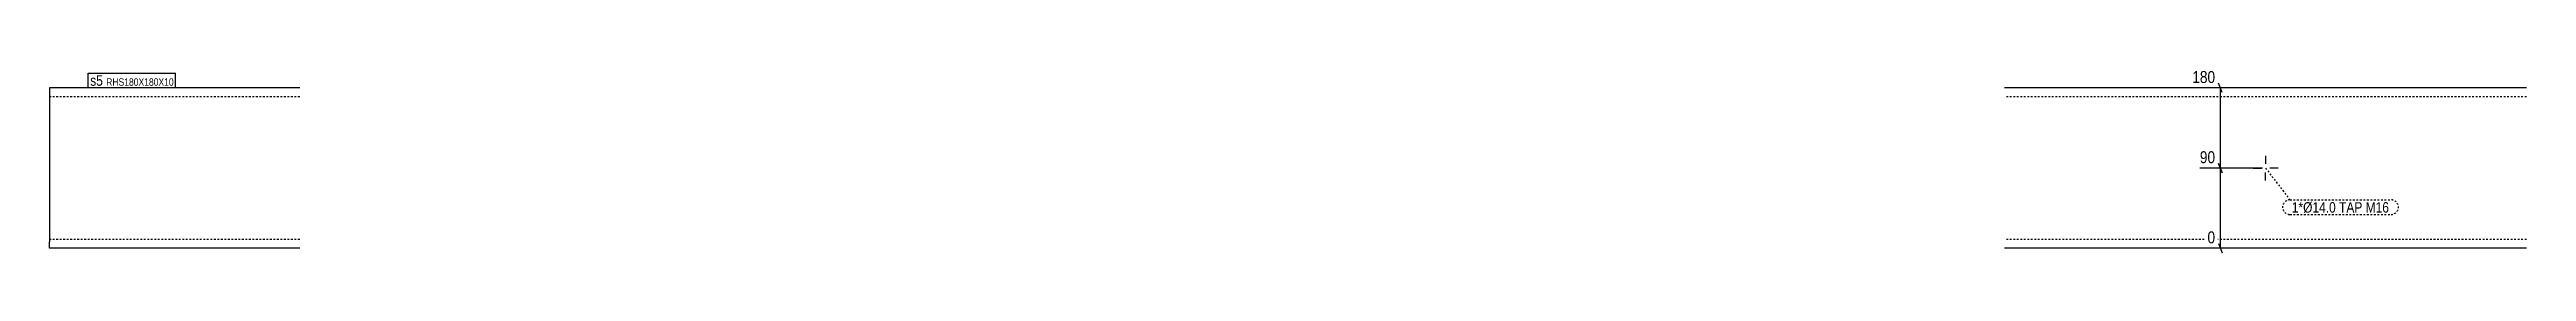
# Model space of a CAD drawing. Header units: millimetres. Extents: x 10 to 19605, y 8 to 304.
# Drawn here: x 10 to 2783, y 96 to 304 of the extents above; entities that cross this region are included whole.
import ezdxf

# ---------------------------------------------------------------- set-up
doc = ezdxf.new("R2010")
doc.units = ezdxf.units.MM
doc.linetypes.add('DXK_LINE_DOT2', pattern=[3.9198, 1.9599, -1.9599])
for name, color, linetype in [('MÅLSÆTNING', 7, 'Continuous'), ('STÅL', 7, 'Continuous'), ('TEKST', 7, 'Continuous')]:
    doc.layers.add(name, color=color, linetype=linetype)
doc.styles.add('Arial Narrow', font='ARIALN.TTF', dxfattribs={"height": 0.2})

msp = doc.modelspace()

# ---------------------------------------------------------------- linework, layer by layer
at = {"layer": 'MÅLSÆTNING', "color": 7, "linetype": 'Continuous'}
for p, q in [((2487, 281.4), (2408.5, 281.4)), ((2442.1, 276.2), (2437.9, 286.7)), ((2440, 191.4), (2440, 281.4)), ((2437.9, 196.7), (2442.1, 186.2)), ((2442.1, 186.2), (2437.9, 196.7)), ((2487, 191.4), (2417, 191.4)), ((2487, 191.4), (2417, 191.4)), ((2440, 101.4), (2440, 191.4)), ((2487, 101.4), (2425.5, 101.4)), ((2437.9, 106.7), (2442.1, 96.2))]:
    msp.add_line(p, q, dxfattribs=at)
at = {"layer": 'STÅL', "color": 2, "linetype": 'Continuous'}
for p, q in [((290.5, 281.4), (10.5, 281.4)), ((10.5, 281.4), (10.5, 256.4)), ((2782.5, 281.4), (2198.5, 281.4)), ((10.5, 256.4), (10.5, 126.4)), ((10.5, 126.4), (10.5, 108.7)), ((10.5, 101.4), (10.5, 108.7)), ((290.5, 101.4), (10.5, 101.4)), ((2782.5, 101.4), (2198.5, 101.4))]:
    msp.add_line(p, q, dxfattribs=at)
at = {"layer": 'STÅL', "color": 7, "linetype": 'DXK_LINE_DOT2'}
for p, q in [((290.5, 271.4), (10.5, 271.4)), ((2782.5, 271.4), (2198.5, 271.4)), ((10.5, 126.4), (10.5, 108.7)), ((290.5, 111.4), (10.5, 111.4)), ((2782.5, 111.4), (2198.5, 111.4))]:
    msp.add_line(p, q, dxfattribs=at)
at = {"layer": 'STÅL', "color": 3, "linetype": 'Continuous'}
for p, q in [((2490.5, 205.4), (2490.5, 196.1)), ((2476.5, 191.4), (2485.8, 191.4)), ((2490.5, 177.4), (2490.5, 186.7)), ((2504.5, 191.4), (2495.2, 191.4))]:
    msp.add_line(p, q, dxfattribs=at)

# ---------------------------------------------------------------- wipeouts: each hides what was drawn before it
at = {"color": 0}
msp.add_wipeout([(2628.9, 141.5), (2628.9, 153.8), (2519.9, 153.8), (2519.9, 141.5)], dxfattribs=at).dxf.layer = 'TEKST'

# ---------------------------------------------------------------- next in the draw order: wipeouts: each hides what was drawn before it
at = {"color": 0, "linetype": 'Continuous'}
for points in [[(2436.9, 284.2), (2436.9, 303.8), (2405.7, 303.8), (2405.7, 284.2)], [(2436.9, 194.2), (2436.9, 213.8), (2414.2, 213.8), (2414.2, 194.2)], [(2436.9, 104.2), (2436.9, 123.8), (2422.7, 123.8), (2422.7, 104.2)]]:
    msp.add_wipeout(points, dxfattribs=at).dxf.layer = 'MÅLSÆTNING'
at = {"color": 0}
for points in [[(70.2, 283.9), (70.2, 296.1), (56, 296.1), (56, 283.9)], [(2628.9, 141.5), (2628.9, 153.8), (2519.9, 153.8), (2519.9, 141.5)]]:
    msp.add_wipeout(points, dxfattribs=at).dxf.layer = 'TEKST'

# ---------------------------------------------------------------- next in the draw order: linework, layer by layer
at = {"layer": 'TEKST', "color": 7, "linetype": 'DXK_LINE_DOT2'}
for p, q in [((2490.5, 191.4), (2517.8, 155.9)), ((2517.8, 155.9), (2631, 155.9)), ((2517.8, 139.4), (2631, 139.4))]:
    msp.add_line(p, q, dxfattribs=at)
for centre, start, end in [((2517.8, 147.6), 90, 270), ((2631, 147.6), 270, 90)]:
    msp.add_arc(centre, 8.22, start, end, dxfattribs=at)

# ---------------------------------------------------------------- next in the draw order: texts
at = {"layer": 'MÅLSÆTNING', "color": 3, "linetype": 'Continuous', "style": 'Arial Narrow'}
for s, height, p in [('180', 13.36, (2408.5, 287)), ('90', 13.36, (2417, 197)), ('0', 13.4, (2425.5, 107))]:
    msp.add_text(s, height=height, dxfattribs=at).set_placement(p)
at = {"layer": 'TEKST', "color": 3, "style": 'Arial Narrow'}
msp.add_text('1*Ø14.0 TAP M16', height=11.692, dxfattribs=at).set_placement((2519.9, 141.5))

# ---------------------------------------------------------------- next in the draw order: wipeouts: each hides what was drawn before it
at = {"color": 0}
msp.add_wipeout([(70.2, 283.9), (70.2, 296.1), (56, 296.1), (56, 283.9)], dxfattribs=at).dxf.layer = 'TEKST'

# ---------------------------------------------------------------- next in the draw order: linework, layer by layer
at = {"layer": 'TEKST', "color": 7, "linetype": 'Continuous'}
msp.add_line((53.9, 281.8), (53.9, 298.2), dxfattribs=at)

# ---------------------------------------------------------------- next in the draw order: wipeouts: each hides what was drawn before it
at = {"color": 0}
msp.add_wipeout([(149.5, 283.9), (149.5, 292.6), (73.9, 292.6), (73.9, 283.9)], dxfattribs=at).dxf.layer = 'TEKST'

# ---------------------------------------------------------------- next in the draw order: wipeouts: each hides what was drawn before it
msp.add_wipeout([(149.5, 283.9), (149.5, 292.6), (73.9, 292.6), (73.9, 283.9)], dxfattribs=at).dxf.layer = 'TEKST'

# ---------------------------------------------------------------- next in the draw order: linework, layer by layer
at = {"layer": 'TEKST', "color": 7, "linetype": 'Continuous'}
for p, q in [((53.9, 298.2), (151.6, 298.2)), ((53.9, 281.8), (151.6, 281.8)), ((151.6, 281.8), (151.6, 298.2))]:
    msp.add_line(p, q, dxfattribs=at)

# ---------------------------------------------------------------- next in the draw order: texts
at = {"layer": 'TEKST', "color": 3, "style": 'Arial Narrow'}
for s, height, p in [('s5', 11.69, (56, 283.9)), ('RHS180X180X10', 8.351, (73.9, 283.9))]:
    msp.add_text(s, height=height, dxfattribs=at).set_placement(p)

doc.saveas('drawing.dxf')
